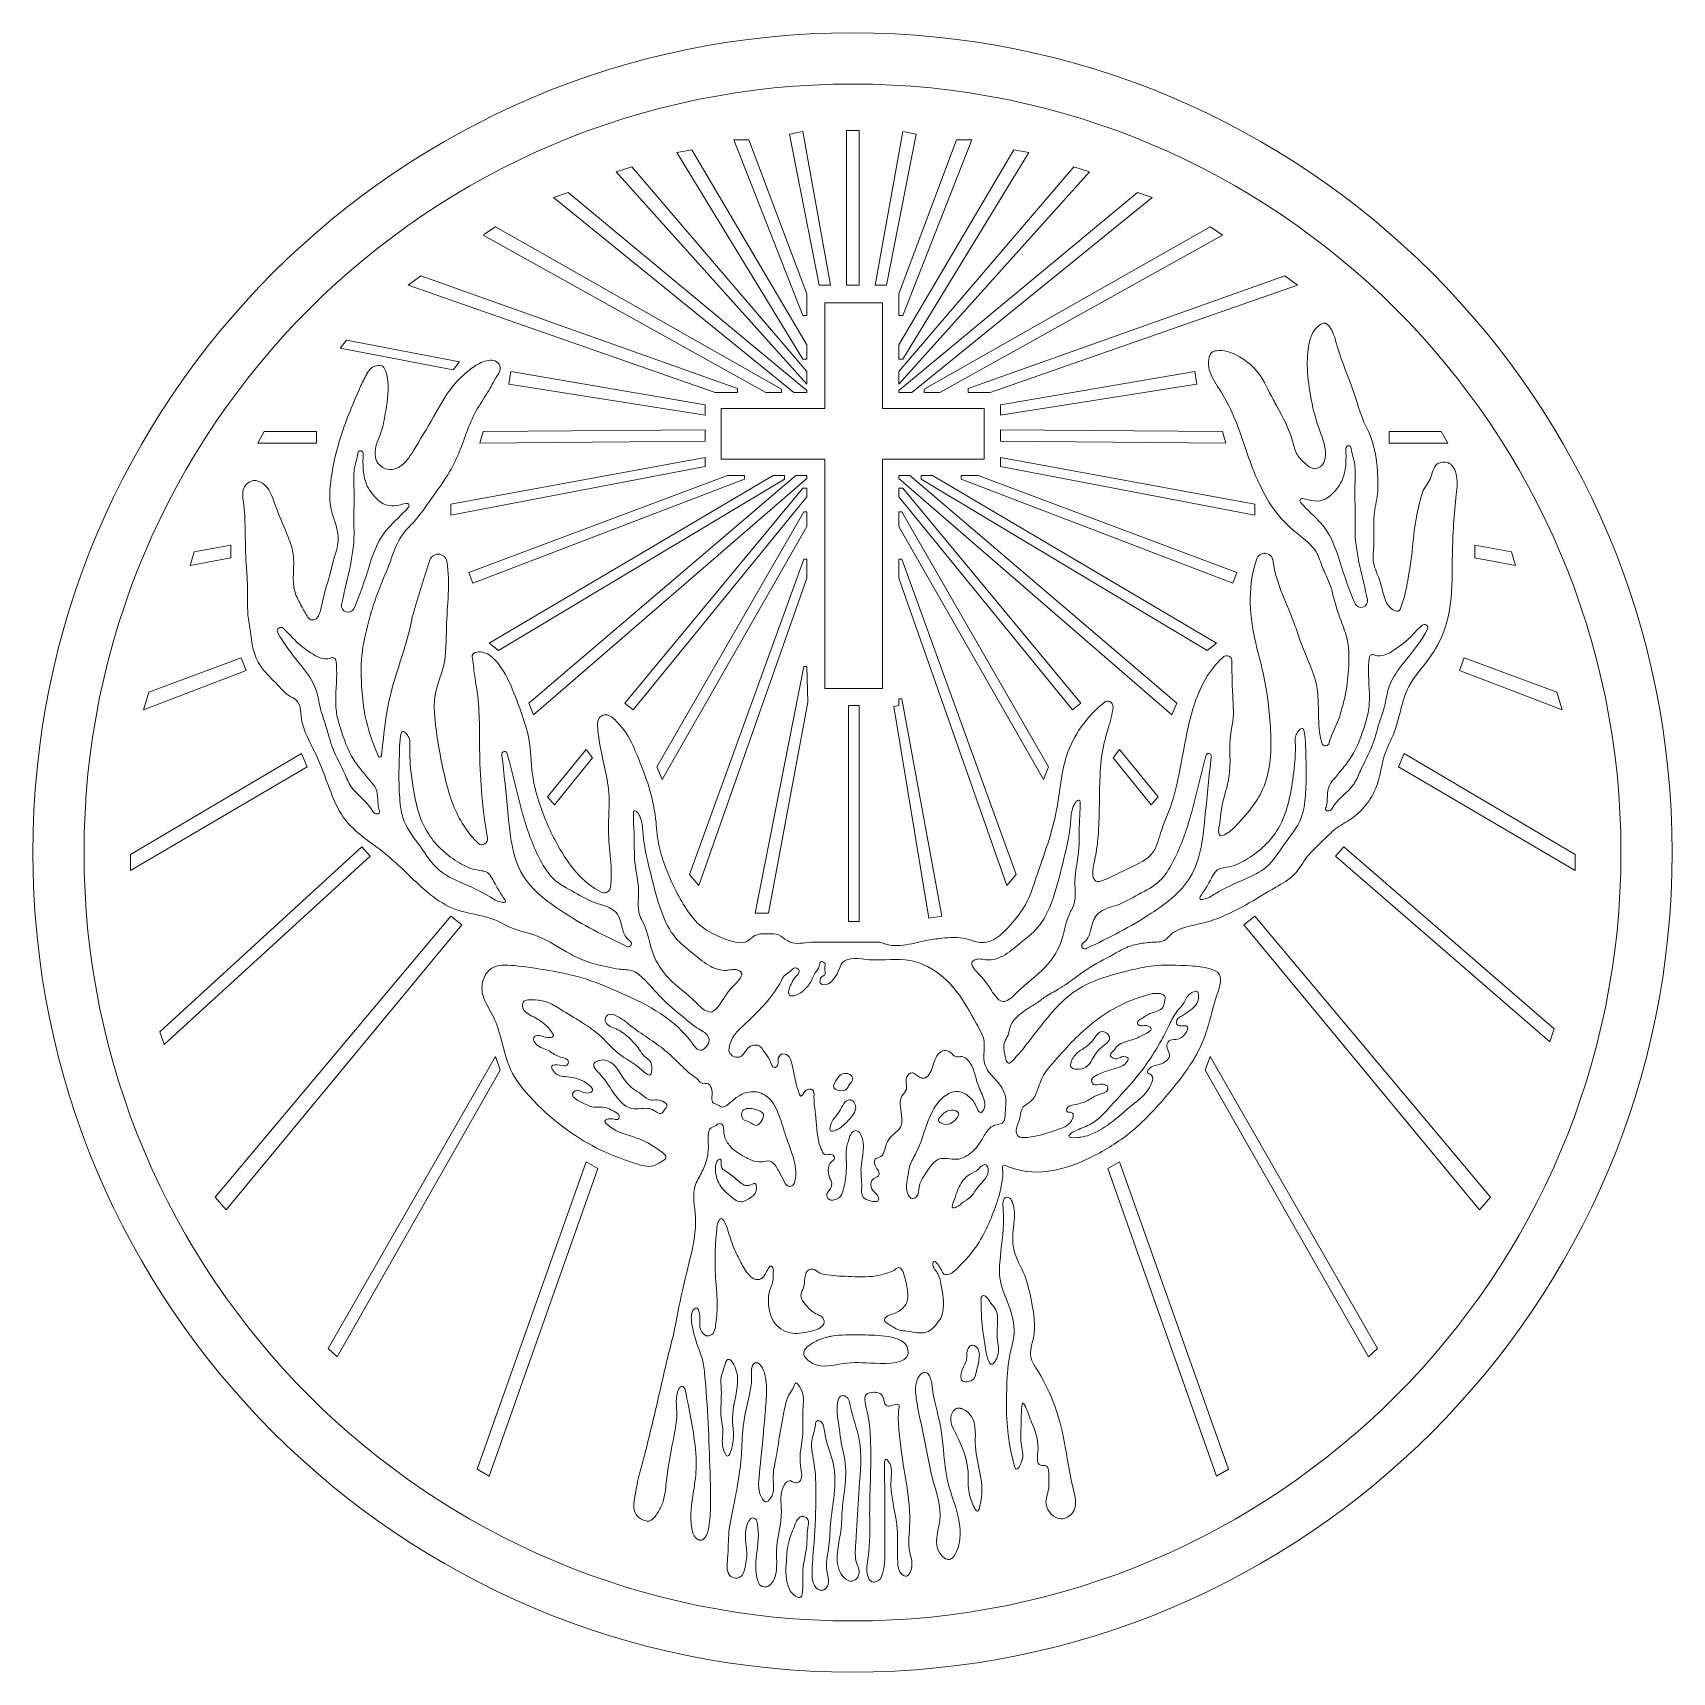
# Model space of a CAD drawing. Header units: inches. Extents: x 3.55 to 11.55, y 3.3 to 11.3.
import ezdxf

# ---------------------------------------------------------------- set-up
doc = ezdxf.new("R2010")
doc.units = ezdxf.units.IN
doc.header["$MEASUREMENT"] = 0

msp = doc.modelspace()

# ---------------------------------------------------------------- linework, layer by layer
at = {"color": 7, "linetype": 'Continuous', "lineweight": 0}
for p, q in [((7.2377, 10.8029), (7.3033, 10.8159)), ((7.3836, 10.0661), (7.2377, 10.8029)), ((7.3033, 10.8159), (7.4385, 10.0661)), ((7.5161, 10.8208), (7.5785, 10.8208)), ((7.5161, 10.8208), (7.5161, 10.0661)), ((7.5785, 10.8208), (7.5785, 10.0661)), ((7.7914, 10.8159), (7.6561, 10.0661)), ((7.711, 10.0661), (7.857, 10.8029)), ((7.857, 10.8029), (7.7914, 10.8159)), ((6.6889, 10.7142), (6.7619, 10.7273)), ((6.7619, 10.7273), (7.3224, 9.7747)), ((6.9668, 10.7755), (7.0407, 10.7755)), ((7.3033, 9.9187), (6.9668, 10.7755)), ((7.0407, 10.7755), (7.3224, 10.0232)), ((8.0539, 10.7755), (7.7723, 10.0232)), ((8.3327, 10.7273), (7.7723, 9.7747)), ((7.7914, 9.9187), (8.1279, 10.7755)), ((8.1279, 10.7755), (8.0539, 10.7755)), ((8.4057, 10.7142), (8.3327, 10.7273)), ((6.3924, 10.6188), (6.4686, 10.6442)), ((6.4686, 10.6442), (7.3224, 9.6446)), ((7.3033, 9.7049), (6.6889, 10.7142)), ((8.626, 10.6442), (7.7723, 9.6446)), ((7.7914, 9.7049), (8.4057, 10.7142)), ((8.7023, 10.6188), (8.626, 10.6442)), ((7.3224, 9.5838), (6.3924, 10.6188)), ((7.7723, 9.5838), (8.7023, 10.6188)), ((6.086, 10.4945), (6.1588, 10.5188)), ((7.2595, 9.5426), (6.086, 10.4945)), ((6.1588, 10.5188), (7.3224, 9.5519)), ((8.9358, 10.5188), (7.7723, 9.5519)), ((7.8351, 9.5426), (9.0087, 10.4945)), ((9.0087, 10.4945), (8.9358, 10.5188)), ((5.7469, 10.3129), (5.8039, 10.3502)), ((5.8039, 10.3502), (7.1989, 9.5583)), ((9.2907, 10.3502), (7.8957, 9.5583)), ((9.3477, 10.3129), (9.2907, 10.3502)), ((7.1231, 9.5426), (5.7433, 10.3106)), ((7.9716, 9.5426), (9.3514, 10.3106)), ((9.3514, 10.3106), (9.3477, 10.3129)), ((5.3779, 10.0661), (5.4395, 10.112)), ((5.4395, 10.112), (6.9844, 9.5625)), ((9.6551, 10.112), (8.1103, 9.5625)), ((9.7168, 10.0661), (9.6551, 10.112)), ((6.8764, 9.5426), (5.3779, 10.0661)), ((7.3224, 10.0232), (7.3224, 9.9187)), ((7.4385, 10.0661), (7.3836, 10.0661)), ((7.5161, 10.0661), (7.5785, 10.0661)), ((7.6561, 10.0661), (7.711, 10.0661)), ((7.7723, 10.0232), (7.7723, 9.9187)), ((8.2182, 9.5426), (9.7168, 10.0661)), ((7.41, 9.9794), (7.6924, 9.9794)), ((7.41, 9.465), (7.41, 9.9794)), ((7.6924, 9.9794), (7.6924, 9.465)), ((7.3224, 9.9187), (7.3033, 9.9187)), ((7.7723, 9.9187), (7.7914, 9.9187)), ((5.0767, 9.7979), (5.0458, 9.7587)), ((5.6281, 9.6925), (5.0767, 9.7979)), ((7.3224, 9.7747), (7.3224, 9.7049)), ((7.7723, 9.7747), (7.7723, 9.7049)), ((5.0458, 9.7587), (5.5971, 9.6533)), ((5.5971, 9.6533), (5.6281, 9.6925)), ((7.3224, 9.7049), (7.3033, 9.7049)), ((7.7723, 9.7049), (7.7914, 9.7049)), ((5.869, 9.5838), (5.8786, 9.6446)), ((5.8786, 9.6446), (6.8274, 9.4829)), ((7.3224, 9.6446), (7.3224, 9.5838)), ((7.7723, 9.6446), (7.7723, 9.5838)), ((9.216, 9.6446), (8.2672, 9.4829)), ((9.2257, 9.5838), (9.216, 9.6446)), ((6.8274, 9.4311), (5.869, 9.5838)), ((6.9848, 9.5426), (6.8764, 9.5426)), ((6.9844, 9.5625), (6.9848, 9.5426)), ((7.1989, 9.5426), (7.1231, 9.5426)), ((7.1989, 9.5583), (7.1989, 9.5426)), ((7.3224, 9.5426), (7.2595, 9.5426)), ((7.3224, 9.5519), (7.3224, 9.5426)), ((7.7723, 9.5519), (7.7723, 9.5426)), ((7.7723, 9.5426), (7.8351, 9.5426)), ((7.8957, 9.5583), (7.8957, 9.5426)), ((7.8957, 9.5426), (7.9716, 9.5426)), ((8.1103, 9.5625), (8.1098, 9.5426)), ((8.1098, 9.5426), (8.2182, 9.5426)), ((8.2672, 9.4311), (9.2257, 9.5838)), ((6.8274, 9.4829), (6.8274, 9.4311)), ((6.9054, 9.2177), (6.9054, 9.465)), ((6.9054, 9.465), (7.41, 9.465)), ((7.6924, 9.465), (8.188, 9.465)), ((8.188, 9.465), (8.188, 9.2177)), ((8.2672, 9.4829), (8.2672, 9.4311)), ((4.6756, 9.3524), (4.6432, 9.296)), ((4.6432, 9.296), (4.9307, 9.296)), ((4.9307, 9.3524), (4.6756, 9.3524)), ((4.9307, 9.296), (4.9307, 9.3524)), ((5.7266, 9.296), (5.7433, 9.3524)), ((6.8274, 9.3047), (5.7266, 9.296)), ((5.7433, 9.3524), (6.8274, 9.36)), ((6.8274, 9.36), (6.8274, 9.3047)), ((8.2672, 9.36), (8.2672, 9.3047)), ((9.3514, 9.3524), (8.2672, 9.36)), ((8.2672, 9.3047), (9.368, 9.296)), ((9.368, 9.296), (9.3514, 9.3524)), ((10.1639, 9.3524), (10.419, 9.3524)), ((10.1639, 9.296), (10.1639, 9.3524)), ((10.4515, 9.296), (10.1639, 9.296)), ((10.419, 9.3524), (10.4515, 9.296)), ((5.5856, 8.9977), (6.8274, 9.2255)), ((6.8274, 9.2255), (6.8274, 9.181)), ((7.41, 9.2177), (6.9054, 9.2177)), ((7.41, 8.0974), (7.41, 9.2177)), ((8.188, 9.2177), (7.6924, 9.2177)), ((7.6924, 8.0974), (7.6924, 9.2177)), ((8.2672, 9.2255), (8.2672, 9.181)), ((9.509, 8.9977), (8.2672, 9.2255)), ((6.8274, 9.181), (5.5856, 8.9435)), ((6.9362, 9.1373), (5.6729, 8.6639)), ((7.1585, 9.1373), (5.7725, 8.3198)), ((7.2692, 9.1373), (5.9659, 8.0271)), ((5.9899, 7.9698), (7.3224, 9.123)), ((7.0192, 9.1373), (6.9362, 9.1373)), ((7.0192, 9.1195), (7.0192, 9.1373)), ((7.2146, 9.1373), (7.1585, 9.1373)), ((7.2146, 9.1195), (7.2146, 9.1373)), ((7.3224, 9.1373), (7.2692, 9.1373)), ((7.3224, 9.123), (7.3224, 9.1373)), ((7.7723, 9.1373), (7.8254, 9.1373)), ((7.7723, 9.123), (7.7723, 9.1373)), ((9.1047, 7.9698), (7.7723, 9.123)), ((7.8254, 9.1373), (9.1287, 8.0271)), ((7.8801, 9.1195), (7.8801, 9.1373)), ((7.8801, 9.1373), (7.9361, 9.1373)), ((7.9361, 9.1373), (9.3221, 8.3198)), ((8.0754, 9.1373), (8.1584, 9.1373)), ((8.0754, 9.1195), (8.0754, 9.1373)), ((8.1584, 9.1373), (9.4218, 8.6639)), ((8.2672, 9.181), (9.509, 8.9435)), ((5.6924, 8.6117), (7.0192, 9.1195)), ((5.8179, 8.2839), (7.2146, 9.1195)), ((7.3033, 9.0749), (6.4342, 8.0271)), ((7.3224, 9.0749), (7.3033, 9.0749)), ((7.3224, 9.0338), (7.3224, 9.0749)), ((7.7723, 9.0749), (7.7914, 9.0749)), ((7.7723, 9.0338), (7.7723, 9.0749)), ((7.7914, 9.0749), (8.6605, 8.0271)), ((9.2767, 8.2839), (7.8801, 9.1195)), ((9.4022, 8.6117), (8.0754, 9.1195)), ((5.5856, 8.9435), (5.5856, 8.9977)), ((6.4751, 7.9932), (7.3224, 9.0338)), ((6.5916, 7.7153), (7.3078, 8.96)), ((7.3078, 8.96), (7.3224, 8.96)), ((7.3224, 8.96), (7.3224, 8.8889)), ((8.6196, 7.9932), (7.7723, 9.0338)), ((7.7723, 8.96), (7.7723, 8.8889)), ((7.7869, 8.96), (7.7723, 8.96)), ((7.7723, 8.96), (7.7732, 8.96)), ((8.503, 7.7153), (7.7869, 8.96)), ((9.509, 8.9435), (9.509, 8.9977)), ((7.3224, 8.8889), (6.6176, 7.6535)), ((7.7723, 8.8889), (8.4771, 7.6535)), ((4.3329, 8.7644), (4.314, 8.6987)), ((4.314, 8.6987), (4.5116, 8.7355)), ((4.5116, 8.7976), (4.3329, 8.7644)), ((4.5116, 8.7355), (4.5116, 8.7976)), ((7.3077, 8.7284), (6.7496, 7.1906)), ((7.3224, 8.7284), (7.3077, 8.7284)), ((7.3224, 8.6371), (7.3224, 8.7284)), ((7.7723, 8.7284), (7.787, 8.7284)), ((7.7723, 8.6371), (7.7723, 8.7284)), ((7.787, 8.7284), (8.345, 7.1906)), ((10.5831, 8.7976), (10.7617, 8.7644)), ((10.5831, 8.7355), (10.5831, 8.7976)), ((10.7806, 8.6987), (10.5831, 8.7355)), ((10.7617, 8.7644), (10.7806, 8.6987)), ((5.6729, 8.6639), (5.6924, 8.6117)), ((9.4218, 8.6639), (9.4022, 8.6117)), ((6.7958, 7.1373), (7.3224, 8.6371)), ((8.2989, 7.1373), (7.7723, 8.6371)), ((4.5634, 8.2485), (4.1125, 8.0796)), ((4.5634, 8.2485), (4.5874, 8.1861)), ((5.7725, 8.3198), (5.8179, 8.2839)), ((9.3221, 8.3198), (9.2767, 8.2839)), ((10.5313, 8.2485), (10.5073, 8.1861)), ((10.5313, 8.2485), (10.9822, 8.0796)), ((4.0865, 7.9932), (4.5874, 8.1861)), ((7.0705, 7.0011), (7.3077, 8.2048)), ((7.3077, 8.2048), (7.3224, 8.2048)), ((7.3224, 8.2048), (7.3279, 8.0322)), ((11.0082, 7.9932), (10.5073, 8.1861)), ((7.41, 8.0974), (7.6924, 8.0974)), ((4.1125, 8.0796), (4.0865, 7.9932)), ((5.9659, 8.0271), (5.9899, 7.9698)), ((6.4342, 8.0271), (6.4751, 7.9932)), ((7.3279, 8.0322), (7.136, 7.0011)), ((7.5785, 8.0157), (7.5266, 8.0157)), ((7.5266, 8.0157), (7.5266, 6.9615)), ((7.5785, 8.0157), (7.5785, 6.9615)), ((7.7723, 8.0157), (7.7469, 8.0099)), ((7.7469, 8.0099), (7.9183, 6.9766)), ((7.787, 8.0469), (7.7723, 8.0469)), ((7.7723, 8.0469), (7.7723, 8.0157)), ((7.9811, 6.987), (7.787, 8.0469)), ((8.6605, 8.0271), (8.6196, 7.9932)), ((9.1287, 8.0271), (9.1047, 7.9698)), ((10.9822, 8.0796), (11.0082, 7.9932)), ((4.0221, 7.2874), (4.8574, 7.7815)), ((4.8574, 7.7815), (4.8842, 7.7153)), ((6.2457, 7.7999), (6.0577, 7.569)), ((6.2776, 7.7592), (6.2457, 7.7999)), ((8.8171, 7.7592), (8.8489, 7.7999)), ((8.8489, 7.7999), (9.0369, 7.569)), ((10.2373, 7.7815), (10.2104, 7.7153)), ((11.0726, 7.2874), (10.2373, 7.7815)), ((4.8842, 7.7153), (4.0221, 7.21)), ((6.0912, 7.5303), (6.2776, 7.7592)), ((6.6176, 7.6535), (6.5916, 7.7153)), ((8.4771, 7.6535), (8.503, 7.7153)), ((9.0035, 7.5303), (8.8171, 7.7592)), ((10.2104, 7.7153), (11.0726, 7.21)), ((6.0577, 7.569), (6.0912, 7.5303)), ((9.0369, 7.569), (9.0035, 7.5303)), ((4.0221, 7.21), (4.0221, 7.2874)), ((4.165, 6.4231), (5.1518, 7.3256)), ((5.1518, 7.3256), (5.1498, 7.3246)), ((5.1518, 7.3256), (5.192, 7.2793)), ((9.9428, 7.3256), (9.9027, 7.2793)), ((10.97, 6.4367), (9.9428, 7.3256)), ((11.0726, 7.21), (11.0726, 7.2874)), ((5.192, 7.2793), (4.1876, 6.3606)), ((9.9027, 7.2793), (10.948, 6.3746)), ((6.7496, 7.1906), (6.7958, 7.1373)), ((8.345, 7.1906), (8.2989, 7.1373)), ((4.4362, 5.6167), (5.5856, 6.987)), ((5.5856, 6.987), (5.6389, 6.9446)), ((7.136, 7.0011), (7.0705, 7.0011)), ((7.5785, 6.9615), (7.5266, 6.9615)), ((7.9183, 6.9766), (7.9811, 6.987)), ((9.509, 6.987), (9.4557, 6.9446)), ((10.6584, 5.6167), (9.509, 6.987)), ((5.6389, 6.9446), (4.4898, 5.5548)), ((9.4557, 6.9446), (10.6048, 5.5548)), ((7.355, 6.8605), (7.6792, 6.8605)), ((4.1876, 6.3606), (4.165, 6.4231)), ((10.948, 6.3746), (10.97, 6.4367)), ((4.9873, 4.8782), (5.8039, 6.302)), ((5.8039, 6.302), (5.8272, 6.2363)), ((9.2907, 6.302), (9.2674, 6.2363)), ((10.1073, 4.8782), (9.2907, 6.302)), ((5.8272, 6.2363), (5.031, 4.8364)), ((9.2674, 6.2363), (10.0637, 4.8364)), ((5.7145, 4.2879), (6.2457, 5.7884)), ((6.2457, 5.7884), (6.3036, 5.7552)), ((8.8489, 5.7884), (8.791, 5.7552)), ((9.3802, 4.2879), (8.8489, 5.7884)), ((6.3036, 5.7552), (5.7725, 4.2546)), ((8.791, 5.7552), (9.3221, 4.2546)), ((4.4898, 5.5548), (4.4362, 5.6167)), ((10.6048, 5.5548), (10.6584, 5.6167)), ((5.031, 4.8364), (4.9873, 4.8782)), ((10.0637, 4.8364), (10.1073, 4.8782)), ((5.7725, 4.2546), (5.7145, 4.2879)), ((9.3221, 4.2546), (9.3802, 4.2879))]:
    msp.add_line(p, q, dxfattribs=at)
for radius in [4, 3.75]:
    msp.add_circle((7.5458, 7.2978), radius, dxfattribs=at)
for centre, radius, start, end in [((9.9664, 9.2695), 0.013, 1.12236, 178.87764), ((5.1447, 9.2454), 0.013, 1.12236, 178.87764), ((5.3706, 8.9901), 0.0114, 304.04293, 101.34466), ((9.7404, 9.0142), 0.0114, 78.65534, 235.95707), ((5.524, 8.7099), 0.0437, 10.96848, 169.03152), ((9.5572, 8.7172), 0.041, 1.46568, 153.471), ((5.0843, 8.5018), 0.0319, 170.38464, 333.62919), ((10.0268, 8.5259), 0.0319, 206.37081, 9.61536), ((10.3363, 8.3938), 0.0169, 338.08008, 130.96926), ((4.7559, 8.3793), 0.0169, 49.03074, 201.91992), ((5.0075, 8.2309), 0.0181, 21.90415, 117.88928), ((9.3716, 8.232), 0.0261, 348.70509, 140.94528), ((10.0847, 8.2454), 0.0181, 62.11072, 158.09585), ((8.7904, 8.0097), 0.0268, 353.57575, 139.65776), ((5.2392, 7.7708), 0.0082, 192.94828, 347.05172), ((5.8477, 7.7776), 0.0133, 5.63316, 195.15716), ((9.2835, 7.7677), 0.0133, 344.84284, 174.36684), ((9.8537, 7.8358), 0.018, 188.02837, 330.38053), ((5.7372, 7.3637), 0.0283, 233.41291, 11.13838), ((6.3343, 7.1307), 0.03, 251.94416, 353.78274), ((6.4509, 6.8531), 0.0157, 235.45772, 42.17043), ((8.6803, 6.8432), 0.0157, 137.82957, 304.54228)]:
    msp.add_arc(centre, radius, start, end, dxfattribs=at)
at = {"color": 5, "linetype": 'Continuous', "lineweight": 0}
for points, knots in [([(9.8694, 7.8269), (9.8808, 7.8679), (9.9153, 7.9288), (9.9354, 8.007), (9.9572, 8.0877), (9.9673, 8.1903), (9.9715, 8.3061), (9.9401, 8.4039), (9.901, 8.4987), (9.8822, 8.6033), (9.836, 8.6901), (9.81, 8.7837), (9.7018, 8.8609), (9.5991, 8.963), (9.5419, 9.0726), (9.5099, 9.1416), (9.4841, 9.2098), (9.4583, 9.2819), (9.4214, 9.3965), (9.3736, 9.5009), (9.3154, 9.5898), (9.2826, 9.6525), (9.2809, 9.6989), (9.2942, 9.7433), (9.3596, 9.7521), (9.4412, 9.7195), (9.5411, 9.6373), (9.5795, 9.5401), (9.6409, 9.4318), (9.6867, 9.3451), (9.7095, 9.2366), (9.7538, 9.1969), (9.7958, 9.162), (9.8504, 9.1888), (9.8604, 9.2739), (9.8125, 9.3813), (9.7782, 9.5235), (9.7609, 9.6669), (9.7689, 9.7822), (9.7975, 9.8535), (9.851, 9.8932), (9.8928, 9.8401), (9.9088, 9.7691), (9.946, 9.6627), (10.0027, 9.5244), (10.0305, 9.4122), (10.0637, 9.3524)], [0, 0, 0, 0, 0.029709, 0.048477, 0.056406, 0.088314, 0.120625, 0.136384, 0.15987, 0.192578, 0.209704, 0.228809, 0.258696, 0.298741, 0.33029, 0.344457, 0.352131, 0.381355, 0.398149, 0.436604, 0.461063, 0.473129, 0.48519, 0.493661, 0.501819, 0.526596, 0.554675, 0.589614, 0.598289, 0.642043, 0.658542, 0.673005, 0.683708, 0.693099, 0.708996, 0.737326, 0.775795, 0.81065, 0.839017, 0.854332, 0.866457, 0.874485, 0.894845, 0.919588, 0.952454, 1, 1, 1, 1]), ([(4.8161, 8.0518), (4.7849, 8.0646), (4.7397, 8.1212), (4.6637, 8.1872), (4.6187, 8.2797), (4.6092, 8.369), (4.5893, 8.48), (4.5964, 8.5908), (4.5841, 8.731), (4.5829, 8.864), (4.5792, 8.9853), (4.562, 9.0754), (4.6175, 9.1223), (4.6954, 9.0929), (4.731, 8.982), (4.7784, 8.8708), (4.8352, 8.73), (4.7995, 8.6007), (4.8552, 8.5056), (4.8779, 8.4616), (4.8987, 8.4306), (4.9362, 8.4343), (4.955, 8.4942), (4.9682, 8.5677), (4.9965, 8.6506), (5.0131, 8.7315), (5.0428, 8.8093), (5.0292, 8.8906), (4.9895, 8.9915), (4.9984, 9.1389), (5.0456, 9.3366), (5.1124, 9.499), (5.1648, 9.6162), (5.1963, 9.6721), (5.2607, 9.6794), (5.2883, 9.5763), (5.2715, 9.4762), (5.252, 9.3506), (5.21, 9.2731), (5.2205, 9.1977), (5.2746, 9.1574), (5.3542, 9.1802), (5.4196, 9.2851), (5.5, 9.4177), (5.5768, 9.5627), (5.6677, 9.648), (5.7356, 9.6953), (5.8036, 9.7076), (5.8357, 9.6613), (5.8007, 9.6078), (5.7648, 9.5387), (5.6812, 9.4184), (5.6432, 9.2798), (5.5722, 9.1358), (5.4942, 9.0304), (5.421, 8.9232), (5.3305, 8.8376), (5.2845, 8.6939), (5.2224, 8.5564), (5.1769, 8.402), (5.1449, 8.2595), (5.1489, 8.1065), (5.1663, 7.9398), (5.2037, 7.8337), (5.2312, 7.769)], [0, 0, 0, 0, 0.01456, 0.031788, 0.044491, 0.059214, 0.071615, 0.094657, 0.108262, 0.134423, 0.153424, 0.163552, 0.172602, 0.179423, 0.197003, 0.220252, 0.235167, 0.263312, 0.274335, 0.282485, 0.286463, 0.289309, 0.297149, 0.310204, 0.324725, 0.335332, 0.347245, 0.361125, 0.370654, 0.395533, 0.42456, 0.461826, 0.472659, 0.482869, 0.488297, 0.496814, 0.52176, 0.537106, 0.552505, 0.559762, 0.569176, 0.57837, 0.593115, 0.622138, 0.648699, 0.665401, 0.676703, 0.686518, 0.691399, 0.697865, 0.711862, 0.727862, 0.761947, 0.775306, 0.799194, 0.820199, 0.833193, 0.853841, 0.885714, 0.900881, 0.925451, 0.950441, 0.968651, 1, 1, 1, 1]), ([(9.3075, 6.969), (9.4187, 7.0073), (9.5402, 7.0905), (9.709, 7.1833), (9.7613, 7.2837), (9.8371, 7.3498), (9.9024, 7.4185), (10.0181, 7.4772), (10.1176, 7.6095), (10.1313, 7.7696), (10.2132, 7.9166), (10.2303, 8.1004), (10.3615, 8.2363), (10.4353, 8.3695), (10.4755, 8.5411), (10.4699, 8.7206), (10.4784, 8.8999), (10.4884, 9.0311), (10.504, 9.1357), (10.4614, 9.2101), (10.3791, 9.1991), (10.3747, 9.1159), (10.3298, 9.0733), (10.3109, 8.9929), (10.2832, 8.8857), (10.2788, 8.7503), (10.2563, 8.6365), (10.244, 8.5579), (10.2258, 8.5089), (10.2138, 8.4652), (10.1607, 8.4919), (10.1369, 8.5492), (10.1217, 8.6293), (10.0791, 8.7114), (10.0958, 8.82), (10.0827, 8.9321), (10.1126, 9.0482), (10.1076, 9.1875), (10.0926, 9.2907), (10.0637, 9.3524)], [0, 0, 0, 0, 0.077355, 0.101783, 0.126588, 0.151126, 0.169436, 0.190019, 0.238007, 0.272408, 0.296249, 0.35032, 0.390648, 0.419946, 0.452395, 0.508017, 0.540617, 0.573416, 0.597014, 0.611332, 0.623099, 0.641565, 0.658063, 0.663369, 0.696689, 0.732978, 0.753808, 0.77561, 0.784798, 0.791707, 0.799979, 0.8144, 0.834687, 0.854401, 0.874837, 0.906488, 0.930131, 0.954601, 1, 1, 1, 1]), ([(5.1316, 9.2457), (5.1283, 9.2192), (5.1088, 9.1675), (5.1158, 9.0501), (5.1116, 8.94), (5.1162, 8.7451), (5.0742, 8.6154), (5.0528, 8.5072)], [0, 0, 0, 0, 0.107341, 0.217766, 0.466865, 0.55287, 1, 1, 1, 1]), ([(5.3684, 9.0013), (5.3491, 8.9989), (5.3132, 8.9838), (5.2605, 8.9929), (5.2265, 9.0204), (5.2, 9.0492), (5.1542, 9.1181), (5.156, 9.1937), (5.1577, 9.2457)], [0, 0, 0, 0, 0.147195, 0.291061, 0.378369, 0.475717, 0.589023, 1, 1, 1, 1]), ([(9.7427, 9.0253), (9.7619, 9.023), (9.7979, 9.0079), (9.8506, 9.017), (9.8845, 9.0444), (9.911, 9.0733), (9.9568, 9.1422), (9.955, 9.2178), (9.9533, 9.2697)], [0, 0, 0, 0, 0.147195, 0.291061, 0.378369, 0.475717, 0.589023, 1, 1, 1, 1]), ([(9.9794, 9.2697), (9.9827, 9.2432), (10.0023, 9.1915), (9.9952, 9.0742), (9.9995, 8.964), (9.9949, 8.7691), (10.0368, 8.6395), (10.0583, 8.5312)], [0, 0, 0, 0, 0.107341, 0.217766, 0.466865, 0.55287, 1, 1, 1, 1]), ([(5.1129, 8.4876), (5.1437, 8.5543), (5.1775, 8.668), (5.223, 8.8046), (5.2909, 8.9005), (5.3467, 8.9446), (5.377, 8.9807)], [0, 0, 0, 0, 0.386002, 0.628232, 0.752019, 1, 1, 1, 1]), ([(9.9982, 8.5117), (9.9673, 8.5784), (9.9335, 8.6921), (9.888, 8.8286), (9.8202, 8.9245), (9.7643, 8.9687), (9.7341, 9.0048)], [0, 0, 0, 0, 0.386002, 0.628232, 0.752019, 1, 1, 1, 1]), ([(9.3973, 8.2269), (9.3972, 8.1649), (9.3998, 8.0707), (9.4076, 7.9538), (9.3773, 7.8303), (9.3984, 7.7126), (9.3632, 7.5838), (9.3427, 7.5067), (9.3391, 7.436), (9.3289, 7.4023), (9.3392, 7.3751), (9.3809, 7.3922), (9.4265, 7.4369), (9.4921, 7.5109), (9.5629, 7.6199), (9.5905, 7.7588), (9.5848, 7.9573), (9.5608, 8.1496), (9.4824, 8.4173), (9.4742, 8.6082), (9.5205, 8.7355)], [0, 0, 0, 0, 0.080264, 0.122947, 0.150507, 0.244066, 0.271744, 0.322836, 0.347703, 0.362189, 0.369383, 0.378411, 0.409031, 0.45956, 0.502887, 0.577137, 0.637731, 0.76104, 0.826632, 1, 1, 1, 1]), ([(5.5668, 8.7182), (5.5834, 8.6106), (5.5587, 8.4413), (5.566, 8.2205), (5.4968, 8.071), (5.5123, 7.8853), (5.545, 7.7051), (5.5987, 7.502), (5.6663, 7.3937), (5.7203, 7.341)], [0, 0, 0, 0, 0.225086, 0.359481, 0.45516, 0.561042, 0.740782, 0.841716, 1, 1, 1, 1]), ([(9.5982, 8.7182), (9.6126, 8.6063), (9.6836, 8.481), (9.7464, 8.2757), (9.8429, 8.0982), (9.8093, 7.9225), (9.8359, 7.8333)], [0, 0, 0, 0, 0.363861, 0.457111, 0.698991, 1, 1, 1, 1]), ([(5.2472, 7.769), (5.2572, 7.8634), (5.2718, 8.0163), (5.3413, 8.2385), (5.3836, 8.3689), (5.3978, 8.4479)], [0, 0, 0, 0, 0.410024, 0.655802, 1, 1, 1, 1]), ([(10.0932, 8.2614), (10.1293, 8.249), (10.1839, 8.2812), (10.2603, 8.3359), (10.2992, 8.3836), (10.3252, 8.4066)], [0, 0, 0, 0, 0.362163, 0.632525, 1, 1, 1, 1]), ([(4.7402, 8.3729), (4.7697, 8.3176), (4.8152, 8.2605), (4.8878, 8.1704), (4.9328, 8.1021), (4.9459, 8.0004), (4.9801, 7.9101), (5.0073, 7.796), (5.0614, 7.7034), (5.1058, 7.587), (5.1817, 7.5462), (5.2057, 7.4976)], [0, 0, 0, 0, 0.186381, 0.216966, 0.346258, 0.421805, 0.519839, 0.634077, 0.769288, 0.839039, 1, 1, 1, 1]), ([(4.9991, 8.2469), (4.963, 8.2344), (4.9084, 8.2666), (4.8319, 8.3214), (4.793, 8.369), (4.7671, 8.3921)], [0, 0, 0, 0, 0.362163, 0.632525, 1, 1, 1, 1]), ([(10.352, 8.3875), (10.3226, 8.3322), (10.277, 8.275), (10.2044, 8.1849), (10.1594, 8.1167), (10.1464, 8.0149), (10.1121, 7.9246), (10.0849, 7.8106), (10.0308, 7.7179), (9.9865, 7.6015), (9.9105, 7.5608), (9.8865, 7.5122)], [0, 0, 0, 0, 0.186381, 0.216966, 0.346258, 0.421805, 0.519839, 0.634077, 0.769288, 0.839039, 1, 1, 1, 1]), ([(5.7649, 7.3691), (5.7402, 7.505), (5.7207, 7.7432), (5.7292, 8.0156), (5.6991, 8.1688), (5.6951, 8.2271), (5.6856, 8.2694), (5.7236, 8.2793), (5.7711, 8.2703), (5.8416, 8.1981), (5.8885, 8.093), (5.9339, 7.9695), (5.9767, 7.8397), (5.9761, 7.6909), (6.0202, 7.5135), (6.1132, 7.3028), (6.2248, 7.15), (6.325, 7.1022)], [0, 0, 0, 0, 0.179611, 0.308917, 0.355572, 0.377704, 0.389809, 0.402924, 0.41829, 0.453855, 0.525063, 0.568803, 0.62487, 0.701433, 0.759972, 0.861217, 1, 1, 1, 1]), ([(8.8171, 8.0067), (8.813, 7.9714), (8.7956, 7.9079), (8.7628, 7.8005), (8.7483, 7.6325), (8.753, 7.4599), (8.7379, 7.3036), (8.72, 7.229), (8.7161, 7.18), (8.7353, 7.1502), (8.795, 7.1704), (8.8604, 7.2065), (8.9458, 7.2425), (9.025, 7.298), (9.0489, 7.4061), (9.1051, 7.5261), (9.1457, 7.7016), (9.1733, 7.8717), (9.2243, 8.0728), (9.2866, 8.1899), (9.3514, 8.2485)], [0, 0, 0, 0, 0.048426, 0.089815, 0.153113, 0.277137, 0.326005, 0.366759, 0.382011, 0.392226, 0.408751, 0.454451, 0.502688, 0.533498, 0.581813, 0.645561, 0.716422, 0.825884, 0.881172, 1, 1, 1, 1]), ([(9.8564, 7.5192), (9.8673, 7.5512), (9.8543, 7.6095), (9.9026, 7.6644), (9.9392, 7.709), (10.0028, 7.7907), (10.0372, 7.8902), (10.0677, 7.994), (10.0696, 8.1052), (10.0586, 8.1922), (10.0679, 8.2522)], [0, 0, 0, 0, 0.13678, 0.187512, 0.271153, 0.359157, 0.579509, 0.666312, 0.770438, 1, 1, 1, 1]), ([(5.2358, 7.5047), (5.2249, 7.5366), (5.238, 7.5949), (5.1896, 7.6499), (5.153, 7.6944), (5.0894, 7.7761), (5.0551, 7.8756), (5.0245, 7.9794), (5.0227, 8.0906), (5.0336, 8.1777), (5.0243, 8.2376)], [0, 0, 0, 0, 0.13678, 0.187512, 0.271153, 0.359157, 0.579509, 0.666312, 0.770438, 1, 1, 1, 1]), ([(6.7496, 6.3845), (6.7655, 6.3727), (6.7759, 6.3369), (6.8122, 6.3317), (6.8315, 6.3472), (6.8473, 6.3689), (6.8442, 6.4113), (6.7871, 6.438), (6.7183, 6.4969), (6.624, 6.5714), (6.5518, 6.6593), (6.4803, 6.7267), (6.4096, 6.7257), (6.3379, 6.7417), (6.2571, 6.7603), (6.1426, 6.8113), (6.0225, 6.899), (5.89, 6.9188), (5.8092, 6.9686), (5.7238, 6.9944), (5.604, 7.0112), (5.4811, 7.0898), (5.3739, 7.1954), (5.2629, 7.2992), (5.1459, 7.378), (5.0508, 7.4707), (4.9941, 7.6024), (4.9483, 7.7389), (4.8876, 7.8527), (4.8475, 7.9552), (4.8574, 8.0296), (4.8161, 8.0518)], [0, 0, 0, 0, 0.023309, 0.027728, 0.035273, 0.047092, 0.054043, 0.075827, 0.103209, 0.150544, 0.196534, 0.222368, 0.246076, 0.265856, 0.298196, 0.330789, 0.394127, 0.448241, 0.464058, 0.491053, 0.53911, 0.586963, 0.637252, 0.694005, 0.742396, 0.782262, 0.828156, 0.887519, 0.930388, 0.96036, 1, 1, 1, 1]), ([(7.6792, 6.8605), (7.7563, 6.8251), (7.8547, 6.8633), (7.9943, 6.8815), (8.0827, 6.8877), (8.1516, 6.8583), (8.2363, 6.8576), (8.3154, 6.9411), (8.3992, 7.0444), (8.4634, 7.2431), (8.5525, 7.477), (8.5691, 7.7943), (8.6891, 7.9602), (8.77, 8.0271)], [0, 0, 0, 0, 0.122112, 0.16375, 0.227703, 0.260011, 0.282785, 0.359246, 0.426758, 0.499618, 0.689664, 0.829857, 1, 1, 1, 1]), ([(6.3641, 7.1275), (6.3781, 7.2204), (6.3419, 7.3743), (6.3667, 7.571), (6.3311, 7.7359), (6.3066, 7.8462), (6.2978, 7.9572), (6.3545, 7.9777), (6.3922, 7.9392), (6.4444, 7.8849), (6.4933, 7.778), (6.5512, 7.6346), (6.5875, 7.4815), (6.5936, 7.3442), (6.6422, 7.1935), (6.708, 7.0533), (6.8038, 6.9292), (6.8948, 6.8861), (6.9661, 6.8594), (7.0261, 6.8537), (7.0544, 6.885), (7.0901, 6.9027), (7.1347, 6.9007), (7.1877, 6.9021), (7.2193, 6.8703), (7.2751, 6.8451), (7.3222, 6.8616), (7.355, 6.8605)], [0, 0, 0, 0, 0.106196, 0.177537, 0.225638, 0.29503, 0.320464, 0.332131, 0.354252, 0.374292, 0.421091, 0.485325, 0.553178, 0.600084, 0.642136, 0.73369, 0.777451, 0.818452, 0.845818, 0.867406, 0.880098, 0.892119, 0.911978, 0.930859, 0.949955, 0.960622, 1, 1, 1, 1]), ([(5.3859, 7.8187), (5.3857, 7.8116), (5.384, 7.7579), (5.3988, 7.6112), (5.4397, 7.395), (5.5931, 7.2611), (5.6988, 7.2094), (5.7645, 7.2084), (5.8002, 7.1522), (5.8119, 7.1185), (5.8625, 7.0517), (5.8137, 7.0562), (5.7532, 7.1009), (5.644, 7.1461), (5.5125, 7.208), (5.4405, 7.3288), (5.3502, 7.4358), (5.3289, 7.6048), (5.3339, 7.7555), (5.3366, 7.85), (5.3467, 7.8909), (5.3622, 7.8861), (5.3726, 7.873), (5.3866, 7.8529), (5.3865, 7.8321), (5.386, 7.8207), (5.3859, 7.8187)], [0, 0, 0, 0, 0.021421, 0.161068, 0.444716, 0.649654, 0.740758, 0.801265, 0.82558, 0.927849, 0.963608, 0.979859, 1.04315, 1.206028, 1.323762, 1.470326, 1.616712, 1.733509, 1.972484, 2.042445, 2.060373, 2.067586, 2.084985, 2.110697, 2.138791, 2.144848, 2.144848, 2.144848, 2.144848]), ([(9.7063, 7.8333), (9.7066, 7.8262), (9.7083, 7.7725), (9.6935, 7.6258), (9.6526, 7.4096), (9.4992, 7.2757), (9.3934, 7.224), (9.3278, 7.223), (9.292, 7.1668), (9.2803, 7.1331), (9.2297, 7.0663), (9.2785, 7.0708), (9.3391, 7.1155), (9.4482, 7.1607), (9.5798, 7.2225), (9.6517, 7.3433), (9.742, 7.4503), (9.7633, 7.6194), (9.7584, 7.7701), (9.7556, 7.8645), (9.7455, 7.9055), (9.73, 7.9007), (9.7196, 7.8876), (9.7056, 7.8675), (9.7057, 7.8467), (9.7063, 7.8353), (9.7063, 7.8333)], [0, 0, 0, 0, 0.021421, 0.161068, 0.444716, 0.649654, 0.740758, 0.801265, 0.82558, 0.927849, 0.963608, 0.979859, 1.04315, 1.206028, 1.323762, 1.470326, 1.616712, 1.733509, 1.972484, 2.042445, 2.060373, 2.067586, 2.084985, 2.110697, 2.138791, 2.144848, 2.144848, 2.144848, 2.144848]), ([(5.8349, 7.7741), (5.846, 7.6801), (5.8649, 7.4881), (5.8923, 7.1829), (6.1543, 6.9826), (6.3335, 6.8914), (6.442, 6.8402)], [0, 0, 0, 0, 0.230836, 0.491721, 0.705316, 1, 1, 1, 1]), ([(6.4625, 6.8636), (6.4145, 6.8927), (6.4308, 6.9757), (6.3581, 7.034), (6.2801, 7.0508), (6.1894, 7.1045), (6.0827, 7.1581), (6.0006, 7.2911), (5.9256, 7.4962), (5.89, 7.6758), (5.8609, 7.7789)], [0, 0, 0, 0, 0.127342, 0.163348, 0.229655, 0.330323, 0.435165, 0.530363, 0.722778, 1, 1, 1, 1]), ([(8.6687, 6.8538), (8.7167, 6.8828), (8.7004, 6.9658), (8.773, 7.0242), (8.8511, 7.041), (8.9418, 7.0947), (9.0485, 7.1482), (9.1306, 7.2812), (9.2056, 7.4863), (9.2412, 7.666), (9.2703, 7.769)], [0, 0, 0, 0, 0.127342, 0.163348, 0.229655, 0.330323, 0.435165, 0.530363, 0.722778, 1, 1, 1, 1]), ([(9.2963, 7.7642), (9.2852, 7.6702), (9.2663, 7.4783), (9.2389, 7.1731), (8.9769, 6.9727), (8.7977, 6.8816), (8.6892, 6.8303)], [0, 0, 0, 0, 0.230836, 0.491721, 0.705316, 1, 1, 1, 1]), ([(8.6313, 7.5378), (8.632, 7.5388), (8.6353, 7.544), (8.6413, 7.5504), (8.6565, 7.5552), (8.6573, 7.4999), (8.6494, 7.4327), (8.6561, 7.2966), (8.6211, 7.1657), (8.6402, 7.0605), (8.5854, 6.9695), (8.5763, 6.8585), (8.4826, 6.7195), (8.3746, 6.6478), (8.3135, 6.5766), (8.2741, 6.5683), (8.2388, 6.5954), (8.2159, 6.641), (8.1766, 6.6915), (8.1456, 6.7199), (8.1201, 6.7575), (8.155, 6.7856), (8.2092, 6.7655), (8.2899, 6.7917), (8.3652, 6.8577), (8.4631, 6.932), (8.5297, 7.0706), (8.5701, 7.243), (8.6097, 7.3939), (8.6121, 7.4953), (8.6252, 7.5275), (8.63, 7.5356), (8.6313, 7.5378)], [0, 0, 0, 0, 0.003489, 0.018434, 0.026991, 0.042269, 0.14024, 0.279455, 0.422082, 0.554696, 0.571022, 0.738191, 0.876137, 1.055999, 1.130627, 1.14361, 1.171893, 1.25107, 1.301054, 1.358322, 1.389171, 1.410569, 1.469795, 1.54808, 1.651862, 1.770066, 1.911867, 2.099656, 2.30332, 2.378582, 2.399167, 2.406826, 2.406826, 2.406826, 2.406826]), ([(5.2057, 7.4976), (5.2093, 7.4896), (5.2211, 7.4837), (5.2395, 7.4886), (5.2397, 7.5008), (5.2358, 7.5047)], [0, 0, 0, 0, 0.490332, 0.681742, 1, 1, 1, 1]), ([(6.5017, 7.4866), (6.501, 7.4876), (6.4977, 7.4928), (6.4918, 7.4991), (6.4765, 7.504), (6.4757, 7.4487), (6.4836, 7.3814), (6.4769, 7.2454), (6.5119, 7.1145), (6.4929, 7.0093), (6.5476, 6.9183), (6.5567, 6.8072), (6.6504, 6.6683), (6.7584, 6.5965), (6.8195, 6.5254), (6.8589, 6.517), (6.8942, 6.5442), (6.9172, 6.5898), (6.9564, 6.6403), (6.9874, 6.6687), (7.0129, 6.7063), (6.9781, 6.7344), (6.9238, 6.7143), (6.8431, 6.7405), (6.7679, 6.8065), (6.6699, 6.8808), (6.6033, 7.0194), (6.5629, 7.1918), (6.5233, 7.3427), (6.5209, 7.4441), (6.5078, 7.4763), (6.503, 7.4844), (6.5017, 7.4866)], [0, 0, 0, 0, 0.003489, 0.018434, 0.026991, 0.042269, 0.14024, 0.279455, 0.422082, 0.554696, 0.571022, 0.738191, 0.876137, 1.055999, 1.130627, 1.14361, 1.171893, 1.25107, 1.301054, 1.358322, 1.389171, 1.410569, 1.469795, 1.54808, 1.651862, 1.770066, 1.911867, 2.099656, 2.30332, 2.378582, 2.399167, 2.406826, 2.406826, 2.406826, 2.406826]), ([(9.8865, 7.5122), (9.8829, 7.5041), (9.8711, 7.4983), (9.8528, 7.5032), (9.8526, 7.5154), (9.8564, 7.5192)], [0, 0, 0, 0, 0.490332, 0.681742, 1, 1, 1, 1]), ([(8.345, 6.302), (8.3358, 6.2897), (8.3273, 6.2787), (8.3055, 6.2668), (8.295, 6.2825), (8.2876, 6.3157), (8.2778, 6.3655), (8.3096, 6.4085), (8.3114, 6.448), (8.335, 6.485), (8.3682, 6.5119), (8.4046, 6.5414), (8.4474, 6.5622), (8.4906, 6.5999), (8.5587, 6.6324), (8.6241, 6.6805), (8.7088, 6.7436), (8.7839, 6.7807), (8.8486, 6.8173), (8.8777, 6.8329), (8.9188, 6.8483), (8.9603, 6.8549), (9.014, 6.8623), (9.0599, 6.8584), (9.0882, 6.8848), (9.1027, 6.9023), (9.1714, 6.9436), (9.2473, 6.9461), (9.3075, 6.969)], [0, 0, 0, 0, 0.029854, 0.037307, 0.04508, 0.06386, 0.116266, 0.142423, 0.175197, 0.198655, 0.234882, 0.267558, 0.29977, 0.3373, 0.390734, 0.46203, 0.513004, 0.619234, 0.642687, 0.674058, 0.690673, 0.737559, 0.764137, 0.809807, 0.828386, 0.845274, 0.85887, 1, 1, 1, 1]), ([(6.8764, 5.3231), (6.8706, 5.233), (6.8953, 5.1167), (6.8785, 4.9948), (6.8709, 4.9501), (6.838, 4.9324), (6.8001, 4.9595), (6.7992, 5.0113), (6.8019, 5.0479), (6.788, 5.0798), (6.7727, 5.0706), (6.756, 5.0476), (6.7612, 4.9955), (6.7793, 4.9099), (6.8161, 4.8317), (6.8391, 4.6092), (6.847, 4.3847), (6.8553, 4.1397), (6.8502, 4.0348), (6.8399, 3.9721), (6.8138, 3.9366), (6.7734, 3.9505), (6.7473, 4.0438), (6.7689, 4.1615), (6.7894, 4.3178), (6.7716, 4.4597), (6.7497, 4.58), (6.7341, 4.6512), (6.7294, 4.6877), (6.7069, 4.6946), (6.6761, 4.6448), (6.694, 4.5798), (6.6823, 4.4866), (6.6579, 4.3727), (6.639, 4.2453), (6.626, 4.1286), (6.5942, 4.0717), (6.5609, 4.028), (6.5174, 4.0409), (6.4714, 4.0745), (6.4852, 4.1678), (6.5033, 4.2617), (6.5374, 4.3785), (6.5709, 4.5218), (6.6087, 4.6772), (6.6405, 4.8242), (6.6819, 4.9775), (6.7119, 5.1687), (6.7674, 5.3558), (6.7887, 5.5285), (6.7578, 5.6413), (6.8018, 5.7213), (6.8308, 5.7748), (6.8465, 5.8504), (6.8388, 5.9067), (6.8474, 5.9544), (6.8757, 5.9615), (6.8939, 5.978), (6.9179, 5.9688), (6.9159, 5.9383), (6.9227, 5.8998), (6.9583, 5.8462), (7.01, 5.817), (7.0611, 5.7921), (7.0998, 5.7833), (7.1372, 5.7969), (7.1705, 5.775), (7.1895, 5.7348), (7.2099, 5.6979), (7.2279, 5.664), (7.2573, 5.6711), (7.2657, 5.6983), (7.2715, 5.7335), (7.2637, 5.7932), (7.2358, 5.869), (7.2041, 5.9625), (7.1795, 6.0462), (7.1354, 6.107), (7.0836, 6.134), (7.0284, 6.1288), (6.9785, 6.1062), (6.9484, 6.074), (6.9121, 6.0503), (6.8892, 6.0683), (6.858, 6.0732), (6.8602, 6.1138), (6.8621, 6.1426), (6.8433, 6.1752), (6.8114, 6.1641), (6.7905, 6.1933), (6.7444, 6.2225), (6.6947, 6.2748), (6.6007, 6.3621), (6.4904, 6.4263), (6.4104, 6.4965), (6.3557, 6.5145), (6.3369, 6.4893), (6.3431, 6.4533), (6.4011, 6.4376), (6.4561, 6.3966), (6.5001, 6.3471), (6.5258, 6.3021), (6.5612, 6.2835), (6.5687, 6.2501), (6.563, 6.1944), (6.4853, 6.2706), (6.4028, 6.304), (6.3173, 6.4095), (6.2176, 6.4745), (6.1334, 6.5239), (6.059, 6.5727), (5.9994, 6.5778), (5.9342, 6.5837), (5.9353, 6.521), (5.9969, 6.4944), (6.0487, 6.46), (6.074, 6.4271), (6.0952, 6.397), (6.0469, 6.3909), (6.0242, 6.4102), (5.982, 6.3986), (6.0025, 6.3487), (6.0583, 6.3406), (6.1026, 6.301), (6.1403, 6.2966), (6.164, 6.281), (6.1506, 6.2498), (6.1176, 6.2642), (6.0582, 6.2629), (6.1035, 6.2062), (6.1597, 6.2047), (6.2164, 6.1935), (6.2562, 6.1676), (6.2891, 6.1388), (6.2547, 6.1188), (6.2273, 6.1298), (6.1949, 6.1443), (6.1726, 6.1154), (6.203, 6.0863), (6.2386, 6.0713), (6.2879, 6.0494), (6.3383, 6.0605), (6.3758, 6.0366), (6.4102, 6.0223), (6.4054, 5.9859), (6.3698, 6.0061), (6.3282, 5.9899), (6.3809, 5.9388), (6.4449, 5.9219), (6.5408, 5.8882), (6.5895, 5.8539), (6.6506, 5.8114), (6.6066, 5.7851), (6.5618, 5.7563), (6.4418, 5.7936), (6.2976, 5.8478), (6.1202, 5.9613), (5.98, 6.0887), (5.8634, 6.2377), (5.8363, 6.3842), (5.7933, 6.5061), (5.7376, 6.5875), (5.7347, 6.6738), (5.7879, 6.7536), (5.9104, 6.7464), (6.0534, 6.7247), (6.2245, 6.6933), (6.4709, 6.5908), (6.6589, 6.5017), (6.7496, 6.3845)], [0, 0, 0, 0, 0.021698, 0.026993, 0.029725, 0.03196, 0.034479, 0.03922, 0.042946, 0.044473, 0.045326, 0.046481, 0.051341, 0.05654, 0.067848, 0.071281, 0.109653, 0.121231, 0.129798, 0.134301, 0.136839, 0.138554, 0.143134, 0.157617, 0.167551, 0.180299, 0.19159, 0.196221, 0.198319, 0.199503, 0.200678, 0.21061, 0.214681, 0.222974, 0.238285, 0.245701, 0.250087, 0.254349, 0.256655, 0.260032, 0.267088, 0.276018, 0.283957, 0.295677, 0.311175, 0.321971, 0.331491, 0.348933, 0.367983, 0.377684, 0.39045, 0.393326, 0.399102, 0.405005, 0.411109, 0.413056, 0.415469, 0.417381, 0.418408, 0.420751, 0.423473, 0.428031, 0.435307, 0.437329, 0.441588, 0.444436, 0.445972, 0.450541, 0.454584, 0.45666, 0.458548, 0.460126, 0.463075, 0.467123, 0.474189, 0.482291, 0.490693, 0.494688, 0.499931, 0.503657, 0.50757, 0.512524, 0.514827, 0.516277, 0.519008, 0.52102, 0.524612, 0.526447, 0.528575, 0.531015, 0.533958, 0.541813, 0.547881, 0.564605, 0.571212, 0.574396, 0.576122, 0.577618, 0.582375, 0.5883, 0.59438, 0.597879, 0.600522, 0.603135, 0.606133, 0.609815, 0.62081, 0.631954, 0.639819, 0.649198, 0.655555, 0.659938, 0.664623, 0.666789, 0.672231, 0.678848, 0.681255, 0.683052, 0.685373, 0.688904, 0.691002, 0.693105, 0.698735, 0.703795, 0.706414, 0.707914, 0.709569, 0.712276, 0.715415, 0.719587, 0.722431, 0.729538, 0.732034, 0.734927, 0.736609, 0.73929, 0.742027, 0.743923, 0.745669, 0.75056, 0.753751, 0.758155, 0.761772, 0.764537, 0.765561, 0.768945, 0.771186, 0.773026, 0.782385, 0.789338, 0.795499, 0.799182, 0.80162, 0.805054, 0.812406, 0.828357, 0.843395, 0.861583, 0.873613, 0.887441, 0.896357, 0.90433, 0.910369, 0.915865, 0.924934, 0.936347, 0.951595, 0.965644, 1, 1, 1, 1]), ([(7.5209, 5.8772), (7.53, 5.8944), (7.5294, 5.9296), (7.5698, 5.9452), (7.6184, 5.8806), (7.5757, 5.7802), (7.5948, 5.6841), (7.5868, 5.6195), (7.6227, 5.5988), (7.6464, 5.5936), (7.6758, 5.5962), (7.6724, 5.6217), (7.6566, 5.6371), (7.6338, 5.6583), (7.6322, 5.6984), (7.658, 5.7121), (7.6771, 5.7211), (7.6763, 5.7436), (7.6566, 5.7611), (7.6446, 5.8059), (7.6892, 5.8103), (7.7041, 5.8479), (7.7129, 5.8894), (7.7459, 5.9245), (7.7847, 5.9531), (7.7914, 6.0226), (7.7626, 6.0918), (7.822, 6.1444), (7.7952, 6.1926), (7.8324, 6.2308), (7.8616, 6.2082), (7.9069, 6.1817), (7.9401, 6.2542), (7.9509, 6.3058), (7.9917, 6.3378), (8.0267, 6.3253), (8.0459, 6.2946), (8.0833, 6.3082), (8.1383, 6.2616), (8.1457, 6.1768), (8.1879, 6.1028), (8.1953, 6.0549), (8.1671, 6.0136), (8.1466, 6.0726), (8.1183, 6.1059), (8.0674, 6.1397), (7.99, 6.1175), (7.9084, 6.0092), (7.8863, 5.8746), (7.8239, 5.7788), (7.816, 5.7066), (7.7993, 5.6476), (7.8341, 5.6041), (7.8707, 5.6196), (7.8654, 5.6717), (7.8975, 5.7236), (7.9263, 5.7709), (7.9783, 5.8169), (8.0541, 5.7871), (8.1321, 5.8313), (8.1757, 5.8903), (8.202, 5.9433), (8.2387, 5.971), (8.2894, 5.972), (8.2909, 6.0457), (8.3004, 6.112), (8.2549, 6.1821), (8.2066, 6.224), (8.1782, 6.2946), (8.2013, 6.3767), (8.1334, 6.4889), (8.0631, 6.6257), (7.9447, 6.7338), (7.7905, 6.7887), (7.6622, 6.7602), (7.503, 6.7951), (7.477, 6.7164), (7.4559, 6.6806), (7.4306, 6.6522), (7.3806, 6.6479), (7.3881, 6.6922), (7.4199, 6.7009), (7.4048, 6.7318), (7.4174, 6.7588), (7.3853, 6.7718), (7.3862, 6.7341), (7.3597, 6.7111), (7.3451, 6.6649), (7.3111, 6.6263), (7.2779, 6.6007), (7.2286, 6.5933), (7.2362, 6.6364), (7.2498, 6.6641), (7.2645, 6.6911), (7.2905, 6.7111), (7.2801, 6.7306), (7.2614, 6.7397), (7.2356, 6.7055), (7.2078, 6.701), (7.1989, 6.6732)], [0, 0, 0, 0, 0.011902, 0.015728, 0.02033, 0.050747, 0.06843, 0.07762, 0.082255, 0.089499, 0.092502, 0.095779, 0.100608, 0.105195, 0.112971, 0.118082, 0.120812, 0.123831, 0.128589, 0.136213, 0.141926, 0.148268, 0.157001, 0.16572, 0.174539, 0.182588, 0.202742, 0.210136, 0.221087, 0.227501, 0.232031, 0.239836, 0.252478, 0.264789, 0.271921, 0.277592, 0.283579, 0.289609, 0.296006, 0.320144, 0.334825, 0.342734, 0.347491, 0.35524, 0.364983, 0.376411, 0.385344, 0.407223, 0.447546, 0.461072, 0.46935, 0.488241, 0.492178, 0.496478, 0.505938, 0.517253, 0.530281, 0.537327, 0.553699, 0.568911, 0.583825, 0.594684, 0.601365, 0.609046, 0.618433, 0.635221, 0.647785, 0.662447, 0.670983, 0.688798, 0.706491, 0.740962, 0.776036, 0.792919, 0.829527, 0.854245, 0.863247, 0.871858, 0.877627, 0.884902, 0.891094, 0.894241, 0.900707, 0.904892, 0.908545, 0.912997, 0.919912, 0.928417, 0.939168, 0.947609, 0.953495, 0.959858, 0.965236, 0.972076, 0.977389, 0.980159, 0.982933, 0.987455, 1, 1, 1, 1]), ([(8.345, 6.302), (8.4082, 6.3714), (8.4842, 6.487), (8.6556, 6.6584), (8.8369, 6.7098), (9.0312, 6.7524), (9.1658, 6.7475), (9.2742, 6.7384), (9.3456, 6.7107), (9.341, 6.6476), (9.3086, 6.5643), (9.2866, 6.4563), (9.2238, 6.2929), (9.0954, 6.1262), (8.9298, 5.9415), (8.6743, 5.7765), (8.4561, 5.7098), (8.3161, 5.7603)], [0, 0, 0, 0, 0.10368, 0.153462, 0.265091, 0.303811, 0.374948, 0.410362, 0.429292, 0.449175, 0.470141, 0.531657, 0.568966, 0.663723, 0.762073, 0.842462, 1, 1, 1, 1]), ([(7.1989, 6.6732), (7.1776, 6.6311), (7.1178, 6.5533), (7.0332, 6.471), (6.967, 6.4105), (6.9478, 6.3651), (6.938, 6.3245), (6.9654, 6.2976), (7.0082, 6.297), (7.0249, 6.3354), (7.0545, 6.3595), (7.0958, 6.3595), (7.1164, 6.3186), (7.1444, 6.2929), (7.1547, 6.24), (7.1867, 6.2584), (7.1778, 6.2864), (7.1948, 6.3209), (7.2401, 6.3096), (7.2497, 6.2662), (7.264, 6.2047), (7.2709, 6.1615), (7.2937, 6.0977), (7.3104, 6.1315), (7.3276, 6.1434), (7.3603, 6.1458), (7.355, 6.0818), (7.3711, 6.0052), (7.3701, 5.9075), (7.3941, 5.8475), (7.4108, 5.8141), (7.4429, 5.833), (7.4667, 5.8023), (7.4352, 5.7871), (7.4254, 5.7531), (7.429, 5.7187), (7.4468, 5.6881), (7.443, 5.6585), (7.4244, 5.6421), (7.4172, 5.622), (7.4301, 5.6018), (7.4584, 5.5995), (7.4926, 5.618), (7.51, 5.6843), (7.5208, 5.7702), (7.5108, 5.8433), (7.5209, 5.8772)], [0, 0, 0, 0, 0.068584, 0.141201, 0.173465, 0.19607, 0.213539, 0.228969, 0.24522, 0.267174, 0.283018, 0.299587, 0.318805, 0.342195, 0.362576, 0.370222, 0.383875, 0.399989, 0.415474, 0.437388, 0.459217, 0.506704, 0.516806, 0.531471, 0.539913, 0.550371, 0.569319, 0.60983, 0.680105, 0.69846, 0.708837, 0.726619, 0.736004, 0.750896, 0.763366, 0.786945, 0.798589, 0.814425, 0.824971, 0.834477, 0.842371, 0.856075, 0.871062, 0.895773, 0.949081, 1, 1, 1, 1]), ([(8.9815, 6.6014), (8.9838, 6.6021), (9.0019, 6.6074), (9.0292, 6.6138), (9.0757, 6.6038), (9.0685, 6.5682), (9.0609, 6.5276), (9.0001, 6.5183), (8.9674, 6.4932), (8.9289, 6.4722), (8.9499, 6.4434), (8.9773, 6.4621), (9.015, 6.4352), (8.9613, 6.4049), (8.9164, 6.383), (8.845, 6.368), (8.8225, 6.3314), (8.7964, 6.3104), (8.8205, 6.2875), (8.8469, 6.2936), (8.8689, 6.3059), (8.8981, 6.2948), (8.8678, 6.2485), (8.8064, 6.2424), (8.7515, 6.2177), (8.708, 6.1975), (8.7185, 6.1533), (8.7599, 6.1751), (8.7925, 6.1594), (8.7914, 6.1256), (8.7353, 6.1177), (8.6896, 6.0805), (8.6361, 6.0687), (8.5927, 6.0599), (8.5877, 6.0262), (8.6283, 6.0349), (8.6158, 5.9707), (8.5508, 5.9467), (8.4733, 5.9196), (8.4112, 5.9075), (8.3525, 5.9037), (8.3394, 5.9504), (8.3669, 5.9927), (8.3657, 6.0578), (8.4408, 6.0885), (8.4562, 6.1967), (8.543, 6.2934), (8.6318, 6.3921), (8.7321, 6.4818), (8.8334, 6.5457), (8.9149, 6.5811), (8.9602, 6.5952), (8.9755, 6.5997), (8.9815, 6.6014)], [0, 0, 0, 0, 0.00741, 0.056213, 0.090278, 0.119347, 0.148039, 0.210696, 0.266295, 0.293581, 0.310588, 0.346704, 0.374379, 0.404257, 0.481638, 0.558109, 0.59344, 0.617084, 0.637277, 0.669146, 0.691622, 0.71531, 0.732661, 0.825867, 0.890365, 0.926205, 0.946078, 0.997237, 1.023998, 1.035449, 1.088197, 1.154783, 1.217663, 1.256367, 1.269143, 1.298903, 1.325329, 1.412134, 1.497374, 1.569036, 1.617377, 1.63786, 1.698866, 1.763242, 1.807993, 1.915935, 2.054996, 2.194266, 2.315044, 2.457177, 2.551657, 2.580704, 2.599421, 2.599421, 2.599421, 2.599421]), ([(8.6527, 5.9075), (8.6551, 5.9078), (8.672, 5.9098), (8.7761, 5.9395), (8.8853, 6.0515), (8.9961, 6.131), (9.0183, 6.2125), (8.9729, 6.2219), (9.0119, 6.2633), (9.0535, 6.2576), (9.1075, 6.3041), (9.0753, 6.3399), (9.0853, 6.395), (9.1532, 6.3697), (9.1973, 6.4582), (9.1532, 6.4494), (9.1251, 6.4534), (9.1272, 6.4893), (9.1624, 6.5041), (9.1956, 6.5301), (9.2334, 6.5569), (9.2419, 6.6338), (9.1788, 6.6057), (9.166, 6.56), (9.1206, 6.5171), (9.0901, 6.4543), (9.033, 6.3389), (8.9391, 6.2017), (8.8159, 6.0739), (8.7306, 5.9758), (8.6525, 5.9491), (8.6184, 5.9327), (8.5868, 5.9049), (8.634, 5.9053), (8.6506, 5.9072), (8.6527, 5.9075)], [0, 0, 0, 0, 0.007425, 0.05108, 0.32151, 0.443239, 0.488525, 0.510038, 0.542541, 0.595646, 0.654507, 0.689241, 0.721421, 0.78921, 0.851571, 0.874072, 0.901778, 0.921466, 0.961186, 1.005658, 1.048585, 1.107651, 1.14165, 1.201825, 1.250411, 1.323758, 1.409502, 1.637519, 1.817044, 1.945032, 2.019944, 2.052227, 2.07023, 2.115898, 2.122579, 2.122579, 2.122579, 2.122579]), ([(8.7286, 6.3948), (8.7296, 6.3963), (8.7369, 6.407), (8.7537, 6.4316), (8.7893, 6.4185), (8.8105, 6.3804), (8.7494, 6.3453), (8.7198, 6.2962), (8.6885, 6.2386), (8.5925, 6.2333), (8.629, 6.3212), (8.6824, 6.3423), (8.7156, 6.3764), (8.7263, 6.3916), (8.7286, 6.3948)], [0, 0, 0, 0, 0.0052656, 0.039379, 0.0762572, 0.0953762, 0.1581082, 0.2308673, 0.2801371, 0.3526907, 0.4048283, 0.4877569, 0.5317889, 0.5436625, 0.5436625, 0.5436625, 0.5436625]), ([(6.2839, 6.2668), (6.2843, 6.2676), (6.2892, 6.2772), (6.3129, 6.2858), (6.389, 6.2865), (6.4257, 6.1671), (6.5103, 6.1257), (6.5538, 6.0851), (6.5936, 6.0933), (6.6219, 6.085), (6.6455, 6.0641), (6.6289, 6.0432), (6.6126, 6.0147), (6.5817, 6.0371), (6.5532, 6.0518), (6.5129, 6.0477), (6.4372, 6.0409), (6.3707, 6.1385), (6.3255, 6.2074), (6.2792, 6.2513), (6.2836, 6.2659), (6.2839, 6.2668)], [0, 0, 0, 0, 0.0026947, 0.0322244, 0.0666304, 0.2238704, 0.3139518, 0.3556886, 0.3892061, 0.4262753, 0.4477692, 0.4639144, 0.4979653, 0.526426, 0.5573275, 0.5969465, 0.6436579, 0.7779247, 0.8880839, 0.9302178, 0.933125, 0.933125, 0.933125, 0.933125]), ([(7.5362, 6.2124), (7.5373, 6.2115), (7.5425, 6.2073), (7.555, 6.1869), (7.5277, 6.1667), (7.5137, 6.1266), (7.4314, 6.1407), (7.4688, 6.1888), (7.4881, 6.2201), (7.521, 6.2227), (7.5348, 6.2133), (7.5362, 6.2124)], [0, 0, 0, 0, 0.0044664, 0.0200501, 0.0624259, 0.0819148, 0.1447179, 0.1903076, 0.2143745, 0.2594669, 0.2645544, 0.2645544, 0.2645544, 0.2645544]), ([(7.5362, 6.0905), (7.5375, 6.0901), (7.5415, 6.0891), (7.553, 6.0827), (7.5745, 6.0401), (7.5192, 5.9843), (7.4838, 5.9478), (7.4322, 5.9316), (7.4416, 5.9926), (7.4835, 6.0213), (7.5088, 6.0944), (7.535, 6.0906), (7.5362, 6.0905)], [0, 0, 0, 0, 0.0041305, 0.0122735, 0.0388652, 0.1316071, 0.1940464, 0.2219459, 0.2471612, 0.3297495, 0.4049818, 0.4084698, 0.4084698, 0.4084698, 0.4084698]), ([(7.0298, 6.048), (7.0321, 6.0483), (7.0457, 6.0502), (7.0724, 6.0439), (7.1213, 6.0291), (7.1036, 5.9878), (7.0759, 5.9543), (7.0449, 5.987), (7.0039, 5.9895), (6.9999, 6.0372), (7.0215, 6.0465), (7.0286, 6.0478), (7.0298, 6.048)], [0, 0, 0, 0, 0.0067769, 0.0411161, 0.087424, 0.121568, 0.1550096, 0.1953386, 0.2262592, 0.2694484, 0.2874462, 0.2911748, 0.2911748, 0.2911748, 0.2911748]), ([(8.0539, 6.0353), (8.0549, 6.0347), (8.0585, 6.0324), (8.0689, 6.0214), (8.0504, 5.9949), (8.0252, 5.9709), (7.9879, 5.968), (7.957, 5.9916), (7.9831, 6.0172), (8.0056, 6.0402), (8.0379, 6.044), (8.0523, 6.0362), (8.0539, 6.0353)], [0, 0, 0, 0, 0.0033975, 0.0130607, 0.0410186, 0.0791752, 0.1219995, 0.1433236, 0.1730587, 0.2045817, 0.2481868, 0.2537458, 0.2537458, 0.2537458, 0.2537458]), ([(6.8984, 5.8008), (6.8978, 5.8007), (6.8913, 5.7998), (6.8785, 5.7838), (6.8732, 5.7395), (6.8926, 5.671), (6.9448, 5.6241), (7.0022, 5.5798), (7.0443, 5.6119), (7.0787, 5.6341), (7.0823, 5.6978), (7.0281, 5.6593), (6.9814, 5.7028), (6.9419, 5.7347), (6.8969, 5.7603), (6.9098, 5.7985), (6.8987, 5.8008), (6.8984, 5.8008)], [0, 0, 0, 0, 0.0017917, 0.0196023, 0.0535319, 0.1352048, 0.2177036, 0.2697244, 0.3261675, 0.3511398, 0.399702, 0.4308745, 0.4923287, 0.5598389, 0.5985434, 0.6310058, 0.632018, 0.632018, 0.632018, 0.632018]), ([(8.3161, 5.7603), (8.3142, 5.7601), (8.2742, 5.782), (8.2821, 5.7231), (8.2743, 5.6825), (8.2611, 5.6201), (8.2247, 5.5144), (8.1694, 5.3878), (8.0842, 5.295), (8.0431, 5.2544), (8.0182, 5.2363), (7.9909, 5.236), (7.9866, 5.2474)], [0, 0, 0, 0, 0.055719, 0.081628, 0.202466, 0.268404, 0.355648, 0.698067, 0.861258, 0.909405, 0.950882, 1, 1, 1, 1]), ([(8.1778, 5.7687), (8.1787, 5.7693), (8.1838, 5.7727), (8.1994, 5.779), (8.2229, 5.7228), (8.1595, 5.6796), (8.1285, 5.6162), (8.0833, 5.5917), (8.0617, 5.5696), (8.0246, 5.5576), (8.0525, 5.6301), (8.0642, 5.6719), (8.1058, 5.7255), (8.1478, 5.7389), (8.1662, 5.7604), (8.1761, 5.7675), (8.1778, 5.7687)], [0, 0, 0, 0, 0.0033057, 0.0184694, 0.041291, 0.1428437, 0.2051661, 0.2540066, 0.2877836, 0.3058306, 0.3438238, 0.4325675, 0.4841887, 0.5306068, 0.5607011, 0.5670562, 0.5670562, 0.5670562, 0.5670562]), ([(8.2989, 5.6167), (8.2983, 5.6166), (8.2768, 5.6118), (8.2893, 5.4753), (8.269, 5.369), (8.2568, 5.1969), (8.3197, 5.0774), (8.3438, 4.9536), (8.3048, 4.8311), (8.2981, 4.6954), (8.2947, 4.54), (8.3113, 4.4052), (8.328, 4.3357), (8.3446, 4.2694), (8.3888, 4.3499), (8.3617, 4.4096), (8.3699, 4.4998), (8.3678, 4.5495), (8.3743, 4.6301), (8.4017, 4.5659), (8.4231, 4.5028), (8.4653, 4.4216), (8.4373, 4.3007), (8.5063, 4.3106), (8.5006, 4.2461), (8.5095, 4.1899), (8.47, 4.11), (8.5493, 4.0248), (8.6533, 4.0855), (8.6066, 4.2415), (8.5856, 4.4135), (8.5342, 4.6162), (8.4646, 4.7471), (8.4015, 4.8451), (8.4469, 4.9583), (8.4222, 5.0918), (8.3926, 5.2393), (8.3198, 5.352), (8.3315, 5.4733), (8.3405, 5.5526), (8.3199, 5.6151), (8.2995, 5.6167), (8.2989, 5.6167)], [0, 0, 0, 0, 0.001823, 0.065423, 0.294046, 0.413062, 0.553946, 0.695189, 0.775054, 0.93526, 1.098655, 1.249493, 1.318152, 1.349947, 1.395354, 1.485915, 1.572502, 1.6368, 1.682341, 1.712206, 1.78124, 1.917743, 1.998839, 2.026669, 2.077413, 2.138138, 2.215263, 2.317602, 2.380592, 2.513139, 2.724187, 2.939507, 3.119905, 3.179106, 3.271422, 3.45298, 3.581273, 3.721419, 3.840718, 3.925113, 3.984601, 3.986383, 3.986383, 3.986383, 3.986383]), ([(6.9362, 5.4607), (6.9397, 5.4482), (6.9147, 5.5352), (6.8849, 5.4889), (6.8831, 5.4287), (6.8736, 5.3676), (6.8764, 5.3231)], [0, 0, 0, 0, 0.237709, 0.32497, 0.468626, 1, 1, 1, 1]), ([(7.9866, 5.2474), (7.9751, 5.2646), (7.9722, 5.2802), (7.9437, 5.3079), (7.9338, 5.2843), (7.947, 5.2645), (7.9676, 5.2355), (7.9846, 5.1647), (7.9936, 5.0971), (7.9832, 5.0349), (7.9648, 5.0074), (7.9407, 4.977), (7.8898, 4.943), (7.8308, 4.962), (7.7748, 4.9646), (7.7431, 4.9819), (7.7204, 4.9969), (7.696, 5.0129), (7.7129, 5.0388), (7.7461, 5.0441), (7.7829, 5.0645), (7.8187, 5.1035), (7.8156, 5.1689), (7.8019, 5.2224), (7.7889, 5.2635), (7.7717, 5.2746), (7.7586, 5.2675), (7.7446, 5.2536), (7.7205, 5.2488), (7.6927, 5.238), (7.6281, 5.2238), (7.5313, 5.2296), (7.4383, 5.2318), (7.3796, 5.2458), (7.3564, 5.2706), (7.3151, 5.2559), (7.313, 5.2095), (7.308, 5.1718), (7.2832, 5.1288), (7.3246, 5.0792), (7.3622, 5.0463), (7.3999, 5.0353), (7.4178, 4.9882), (7.3628, 4.9653), (7.3038, 4.9525), (7.2414, 4.9459), (7.1846, 4.9785), (7.1516, 5.0185), (7.1345, 5.0807), (7.132, 5.15), (7.1626, 5.2051), (7.1565, 5.243), (7.1619, 5.2649), (7.147, 5.286), (7.1331, 5.2645), (7.1231, 5.2486), (7.1121, 5.2236), (7.0775, 5.2055), (7.0299, 5.2407), (7.0002, 5.2991), (6.9621, 5.3736), (6.9452, 5.4298), (6.9362, 5.4607)], [0, 0, 0, 0, 0.019542, 0.026168, 0.03025, 0.041435, 0.050808, 0.069723, 0.1201, 0.125003, 0.138785, 0.155565, 0.16809, 0.203422, 0.216647, 0.230182, 0.241493, 0.249116, 0.256492, 0.268103, 0.285858, 0.302181, 0.323318, 0.353108, 0.365266, 0.369013, 0.373466, 0.379931, 0.391057, 0.399303, 0.413097, 0.463313, 0.505337, 0.515526, 0.52944, 0.538064, 0.557004, 0.573166, 0.581618, 0.608705, 0.629614, 0.639204, 0.649981, 0.675114, 0.686432, 0.720464, 0.738752, 0.756658, 0.776165, 0.808954, 0.830379, 0.842551, 0.849353, 0.856013, 0.861544, 0.870774, 0.879436, 0.890478, 0.908515, 0.935449, 0.964509, 1, 1, 1, 1]), ([(8.1778, 5.1327), (8.1783, 5.1331), (8.192, 5.1434), (8.2192, 5.0987), (8.2652, 5.0503), (8.2456, 4.9647), (8.2562, 4.8949), (8.2621, 4.8489), (8.2114, 4.7535), (8.1888, 4.9172), (8.1752, 5.0044), (8.1739, 5.0767), (8.1723, 5.1255), (8.1773, 5.1321), (8.1778, 5.1327)], [0, 0, 0, 0, 0.0016491, 0.0510238, 0.0973273, 0.2238067, 0.2704622, 0.310433, 0.3688696, 0.4942956, 0.5720396, 0.6834811, 0.7062232, 0.7084755, 0.7084755, 0.7084755, 0.7084755]), ([(7.4287, 4.9345), (7.434, 4.9356), (7.4831, 4.9454), (7.5778, 4.9445), (7.6957, 4.9421), (7.8095, 4.9202), (7.8275, 4.8014), (7.6418, 4.8047), (7.5074, 4.8143), (7.3773, 4.7722), (7.2829, 4.859), (7.3599, 4.9124), (7.4025, 4.9285), (7.4256, 4.9338), (7.4287, 4.9345)], [0, 0, 0, 0, 0.01623, 0.150224, 0.27563, 0.395575, 0.428121, 0.595791, 0.751027, 0.902184, 0.965848, 1.044564, 1.105754, 1.115293, 1.115293, 1.115293, 1.115293]), ([(8.1279, 4.8929), (8.1291, 4.8931), (8.1414, 4.8943), (8.1679, 4.8701), (8.1631, 4.817), (8.1519, 4.7709), (8.1402, 4.7257), (8.1115, 4.7143), (8.0624, 4.7146), (8.0816, 4.7818), (8.1088, 4.8252), (8.0983, 4.8683), (8.1192, 4.8908), (8.1268, 4.8927), (8.1279, 4.8929)], [0, 0, 0, 0, 0.003613, 0.0368644, 0.0863057, 0.1541926, 0.1868026, 0.2153775, 0.2416897, 0.3124708, 0.3466739, 0.4052981, 0.4257169, 0.4289151, 0.4289151, 0.4289151, 0.4289151]), ([(6.9362, 4.8235), (6.9368, 4.8238), (6.9489, 4.8301), (6.9827, 4.7765), (6.9918, 4.6884), (6.9433, 4.5375), (6.9772, 4.4369), (6.9356, 4.3333), (6.9021, 4.4119), (6.9196, 4.4649), (6.8966, 4.5634), (6.9105, 4.6509), (6.9003, 4.7341), (6.9171, 4.7775), (6.9251, 4.8052), (6.9319, 4.8199), (6.9356, 4.823), (6.9362, 4.8235)], [0, 0, 0, 0, 0.0019552, 0.0403155, 0.1295809, 0.3061456, 0.4576344, 0.4955985, 0.5397566, 0.621858, 0.6863157, 0.8281152, 0.8888865, 0.9322144, 0.9649197, 0.9766809, 0.9792075, 0.9792075, 0.9792075, 0.9792075]), ([(7.0842, 4.8076), (7.0636, 4.8127), (7.0484, 4.7751), (7.0569, 4.7152), (7.0328, 4.6124), (7.0062, 4.489), (7.0062, 4.3426), (6.9868, 4.2229), (6.9656, 4.1037), (6.9368, 3.983), (6.9417, 3.8734), (6.9262, 3.7792), (6.9756, 3.75), (7.0104, 3.7668), (7.0247, 3.8162), (7.037, 3.8991), (7.0111, 3.9763), (7.0481, 4.0602), (7.0739, 4.0469), (7.0767, 4.0407)], [0, 0, 0, 0, 0.029263, 0.075143, 0.125439, 0.245324, 0.337185, 0.427486, 0.49628, 0.589471, 0.679042, 0.735831, 0.758694, 0.782584, 0.803875, 0.862221, 0.951676, 0.985946, 1, 1, 1, 1]), ([(7.0767, 4.0407), (7.1076, 3.9395), (7.0471, 3.8339), (7.0957, 3.7126), (7.138, 3.7121), (7.1853, 3.7752), (7.1612, 3.9103), (7.2137, 4.0618), (7.186, 4.1818), (7.2378, 4.2426), (7.2634, 4.2165), (7.3082, 4.2349), (7.2758, 4.3416), (7.312, 4.4442), (7.2966, 4.5806), (7.3158, 4.657), (7.2681, 4.7195), (7.2577, 4.6802), (7.2289, 4.6503), (7.2084, 4.5592), (7.1904, 4.4553), (7.1733, 4.3418), (7.1505, 4.2444), (7.1706, 4.1683), (7.1225, 4.1199), (7.0831, 4.1726), (7.0919, 4.2758), (7.1042, 4.3915), (7.1151, 4.5103), (7.1239, 4.6071), (7.1307, 4.7147), (7.1096, 4.788), (7.0842, 4.8076)], [0, 0, 0, 0, 0.108295, 0.117847, 0.131942, 0.143885, 0.199128, 0.269155, 0.316106, 0.3271, 0.339228, 0.345397, 0.373931, 0.430561, 0.473215, 0.515079, 0.52424, 0.531825, 0.547086, 0.574021, 0.627078, 0.665126, 0.698618, 0.73523, 0.745733, 0.756, 0.79186, 0.860515, 0.881933, 0.921972, 0.966206, 1, 1, 1, 1]), ([(7.8957, 4.7608), (7.8968, 4.7608), (7.9283, 4.7614), (7.9362, 4.6342), (7.9926, 4.4812), (7.9885, 4.2597), (8.0627, 4.0784), (8.0776, 3.9651), (8.0571, 3.8857), (8.0196, 3.8301), (7.9289, 3.9074), (8, 4.0578), (7.9294, 4.2398), (7.8987, 4.4382), (7.8602, 4.5937), (7.8488, 4.7028), (7.8735, 4.7555), (7.8948, 4.7606), (7.8957, 4.7608)], [0, 0, 0, 0, 0.003076, 0.093752, 0.25934, 0.579127, 0.696918, 0.853352, 0.901041, 0.954049, 1.009269, 1.169705, 1.377687, 1.57623, 1.776151, 1.851137, 1.913633, 1.916538, 1.916538, 1.916538, 1.916538]), ([(7.5082, 4.6456), (7.5095, 4.645), (7.5284, 4.637), (7.5415, 4.5483), (7.5978, 4.4165), (7.577, 4.2046), (7.5693, 4.0314), (7.5597, 3.9071), (7.5577, 3.8379), (7.584, 3.7899), (7.5706, 3.7526), (7.5355, 3.7365), (7.5038, 3.757), (7.4691, 3.8066), (7.4686, 3.8927), (7.4937, 3.9926), (7.4928, 4.095), (7.5119, 4.2087), (7.5161, 4.3177), (7.4901, 4.4102), (7.4828, 4.4831), (7.4706, 4.5507), (7.4689, 4.6037), (7.4819, 4.6475), (7.5008, 4.6479), (7.507, 4.646), (7.5082, 4.6456)], [0, 0, 0, 0, 0.004176, 0.061126, 0.226454, 0.461302, 0.669353, 0.752164, 0.837311, 0.870537, 0.909975, 0.94093, 0.972283, 1.012731, 1.120917, 1.212435, 1.324681, 1.424341, 1.559162, 1.646799, 1.710457, 1.77965, 1.849268, 1.878945, 1.894884, 1.898707, 1.898707, 1.898707, 1.898707]), ([(7.6561, 4.6633), (7.6579, 4.6631), (7.6714, 4.6616), (7.7039, 4.6485), (7.6976, 4.5968), (7.7374, 4.5951), (7.7764, 4.6157), (7.7672, 4.5493), (7.7733, 4.4447), (7.8018, 4.2523), (7.8365, 4.0584), (7.8115, 3.9034), (7.8455, 3.8239), (7.8143, 3.7493), (7.7686, 3.7903), (7.7631, 3.8727), (7.7748, 4.0255), (7.7183, 4.1915), (7.7433, 4.302), (7.7096, 4.34), (7.702, 4.3282), (7.7023, 4.2937), (7.7029, 4.2181), (7.703, 4.074), (7.703, 3.9223), (7.7037, 3.8015), (7.682, 3.75), (7.661, 3.7381), (7.6338, 3.7356), (7.6075, 3.7882), (7.6338, 3.8977), (7.6241, 4.1236), (7.6421, 4.3549), (7.6257, 4.5416), (7.6059, 4.6074), (7.6046, 4.6587), (7.6389, 4.6648), (7.654, 4.6635), (7.6561, 4.6633)], [0, 0, 0, 0, 0.005596, 0.040776, 0.091172, 0.109751, 0.152816, 0.170039, 0.275221, 0.502395, 0.728923, 0.876829, 0.944617, 1.001324, 1.036473, 1.085217, 1.249567, 1.494596, 1.580557, 1.595715, 1.603385, 1.614807, 1.701377, 1.827657, 2.048487, 2.156105, 2.189828, 2.206418, 2.227007, 2.263366, 2.353929, 2.564636, 2.933459, 3.057634, 3.113703, 3.149197, 3.188867, 3.195294, 3.195294, 3.195294, 3.195294]), ([(8.0754, 4.5849), (8.0775, 4.5843), (8.0994, 4.5784), (8.1558, 4.5223), (8.1344, 4.3994), (8.175, 4.255), (8.1825, 4.1627), (8.1565, 4.0647), (8.1004, 4.1803), (8.1238, 4.2811), (8.0728, 4.4287), (8.0095, 4.5311), (8.0442, 4.5863), (8.0668, 4.5867), (8.0738, 4.5852), (8.0754, 4.5849)], [0, 0, 0, 0, 0.006516, 0.068053, 0.211987, 0.35096, 0.504445, 0.530994, 0.585256, 0.733931, 0.91964, 1.021163, 1.063556, 1.080173, 1.085186, 1.085186, 1.085186, 1.085186]), ([(7.3836, 4.5238), (7.3851, 4.5233), (7.4055, 4.5164), (7.4103, 4.4207), (7.4862, 4.2778), (7.4368, 4.0731), (7.4337, 3.9047), (7.4108, 3.8122), (7.4322, 3.7511), (7.4255, 3.7111), (7.391, 3.6895), (7.3539, 3.7191), (7.3449, 3.7941), (7.3613, 3.9316), (7.3673, 4.1151), (7.3688, 4.2884), (7.3354, 4.4183), (7.3633, 4.4793), (7.3667, 4.5248), (7.3791, 4.5249), (7.3827, 4.524), (7.3836, 4.5238)], [0, 0, 0, 0, 0.004515, 0.063792, 0.229513, 0.519129, 0.638045, 0.743858, 0.792461, 0.82962, 0.855917, 0.898446, 0.94222, 1.07937, 1.313384, 1.489684, 1.607716, 1.686847, 1.707845, 1.716407, 1.719272, 1.719272, 1.719272, 1.719272]), ([(7.3033, 4.0586), (7.3046, 4.0585), (7.3145, 4.0577), (7.3366, 4.04), (7.3221, 3.9856), (7.3276, 3.9061), (7.2971, 3.8031), (7.3059, 3.7306), (7.2999, 3.6494), (7.2554, 3.675), (7.217, 3.7285), (7.2219, 3.8307), (7.2296, 3.9362), (7.2608, 4.0031), (7.2753, 4.0471), (7.2947, 4.0583), (7.302, 4.0586), (7.3033, 4.0586)], [0, 0, 0, 0, 0.0039105, 0.0298714, 0.0703672, 0.1553588, 0.2783385, 0.3662067, 0.414099, 0.4466933, 0.4818275, 0.6193862, 0.7258507, 0.800988, 0.8409906, 0.8590282, 0.8629083, 0.8629083, 0.8629083, 0.8629083])]:
    msp.add_open_spline(points, degree=3, knots=knots, dxfattribs=at)
msp.add_open_spline([(5.4811, 8.7182), (5.4371, 8.5838), (5.3978, 8.4479)], degree=2, dxfattribs=at)

doc.saveas('drawing.dxf')
